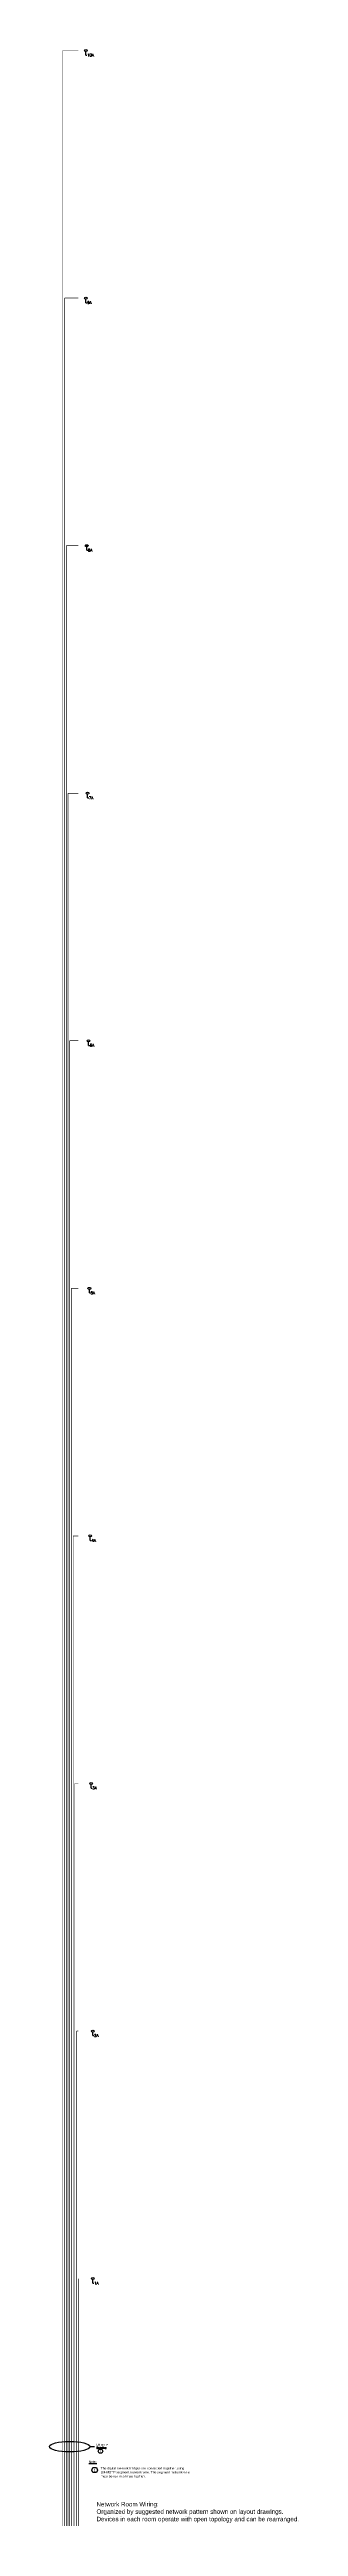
# Model space of a CAD drawing. Header units: inches. Extents: x -233 to 23, y -182 to 484.
# Drawn here: x -2.1 to 23, y 233.8 to 483.9 of the extents above; entities that cross this region are included whole.
import ezdxf
from ezdxf.enums import TextEntityAlignment as Align

# ---------------------------------------------------------------- set-up
doc = ezdxf.new("R2010")
doc.units = ezdxf.units.IN
doc.header["$MEASUREMENT"] = 0
doc.linetypes.add('DASHED', pattern=[0.75, 0.5, -0.25])
doc.linetypes.add('HIDDEN', pattern=[0.375, 0.25, -0.125])
doc.layers.add('_WS_MSTP', color=160, linetype='HIDDEN')
doc.styles.get("Standard").update_dxf_attribs({"font": 'arial.ttf'})
doc.styles.add('WS8th', font='complex.shx', dxfattribs={"height": 0.1875})

# ---------------------------------------------------------------- blocks, each defined once
blk = doc.blocks.new('_1')
at = {"linetype": 'Continuous'}
for p, q in [((-0.25, 0.2), (-0.15, 0.4)), ((-0.15, 0), (-0.25, 0.2)), ((-0.15, 0.4), (0.15, 0.4)), ((0.15, 0), (-0.15, 0)), ((0.15, 0.4), (0.25, 0.2)), ((0.25, 0.2), (0.15, 0))]:
    blk.add_line(p, q, dxfattribs=at)
blk.add_text('1', height=0.2).set_placement((0, 0.1), align=Align.CENTER)

msp = doc.modelspace()

# ---------------------------------------------------------------- linework, layer by layer
at = {"linetype": 'Continuous'}
for p, q in [((1.989, 241.81814), (2.46543, 241.81814)), ((2.1772, 239.45909), (2.2972, 239.69909)), ((2.2972, 239.21909), (2.1772, 239.45909)), ((2.2972, 239.69909), (2.6572, 239.69909)), ((2.6572, 239.21909), (2.2972, 239.21909)), ((2.6572, 239.69909), (2.7772, 239.45909)), ((2.7772, 239.45909), (2.6572, 239.21909))]:
    msp.add_line(p, q, dxfattribs=at)
msp.add_ellipse((-0.04456, 241.81824), major_axis=(2.03356, -0.0001), ratio=0.260882139, dxfattribs=at)
at = {"layer": '_WS_MSTP', "color": 7, "linetype": 'Continuous'}
for p, q in [((1.59103, 483.32666), (1.59103, 483.69016)), ((1.59103, 483.32666), (1.70094, 483.32666)), ((1.59103, 458.32666), (1.59103, 458.69016)), ((1.59103, 458.32666), (1.70094, 458.32666)), ((1.67783, 433.32915), (1.67783, 433.69028)), ((1.67783, 433.32915), (1.78761, 433.32915)), ((1.76463, 408.32915), (1.76463, 408.69028)), ((1.76463, 408.32915), (1.87441, 408.32915)), ((1.85143, 383.32915), (1.85143, 383.69028)), ((1.85143, 383.32915), (1.96121, 383.32915)), ((1.93823, 358.32915), (1.93823, 358.69028)), ((1.93823, 358.32915), (2.04801, 358.32915)), ((2.02503, 333.32915), (2.02503, 333.69028)), ((2.02503, 333.32915), (2.13481, 333.32915)), ((2.11183, 308.32915), (2.11183, 308.69028)), ((2.11183, 308.32915), (2.22161, 308.32915)), ((2.28543, 283.32915), (2.28543, 283.69028)), ((2.28543, 283.32915), (2.39521, 283.32915)), ((2.28543, 258.32915), (2.28543, 258.69028)), ((2.28543, 258.32915), (2.39521, 258.32915))]:
    msp.add_line(p, q, dxfattribs=at)
at = {"layer": '_WS_MSTP', "color": 7, "linetype": 'DASHED', "const_width": 0.06}
for points in [[(-0.73896, 458.79006), (-0.73896, 483.79006)], [(-0.73896, 483.79006), (0.82344, 483.79006)], [(-0.73896, 433.79006), (-0.73896, 458.79006)], [(-0.56536, 433.79006), (-0.56536, 458.79006)], [(-0.56536, 458.79006), (0.82344, 458.79006)], [(-0.73896, 408.79006), (-0.73896, 433.79006)], [(-0.56536, 408.79006), (-0.56536, 433.79006)], [(-0.39176, 408.79006), (-0.39176, 433.79006)], [(-0.39176, 433.79006), (0.82344, 433.79006)], [(-0.73896, 383.79006), (-0.73896, 408.79006)], [(-0.56536, 383.79006), (-0.56536, 408.79006)], [(-0.39176, 383.79006), (-0.39176, 408.79006)], [(-0.21816, 383.79006), (-0.21816, 408.79006)], [(-0.21816, 408.79006), (0.82344, 408.79006)], [(-0.73896, 358.79006), (-0.73896, 383.79006)], [(-0.56536, 358.79006), (-0.56536, 383.79006)], [(-0.39176, 358.79006), (-0.39176, 383.79006)], [(-0.21816, 358.79006), (-0.21816, 383.79006)], [(-0.04456, 358.79006), (-0.04456, 383.79006)], [(-0.04456, 383.79006), (0.82344, 383.79006)], [(-0.73896, 333.79006), (-0.73896, 358.79006)], [(-0.56536, 333.79006), (-0.56536, 358.79006)], [(-0.39176, 333.79006), (-0.39176, 358.79006)], [(-0.21816, 333.79006), (-0.21816, 358.79006)], [(-0.04456, 333.79006), (-0.04456, 358.79006)], [(0.12904, 333.79006), (0.12904, 358.79006)], [(0.12904, 358.79006), (0.82344, 358.79006)], [(-0.73896, 308.79006), (-0.73896, 333.79006)], [(-0.56536, 308.79006), (-0.56536, 333.79006)], [(-0.39176, 308.79006), (-0.39176, 333.79006)], [(-0.21816, 308.79006), (-0.21816, 333.79006)], [(-0.04456, 308.79006), (-0.04456, 333.79006)], [(0.12904, 308.79006), (0.12904, 333.79006)], [(0.30264, 308.79006), (0.30264, 333.79006)], [(0.30264, 333.79006), (0.82344, 333.79006)], [(-0.73896, 283.79006), (-0.73896, 308.79006)], [(-0.56536, 283.79006), (-0.56536, 308.79006)], [(-0.39176, 283.79006), (-0.39176, 308.79006)], [(-0.21816, 283.79006), (-0.21816, 308.79006)], [(-0.04456, 283.79006), (-0.04456, 308.79006)], [(0.12904, 283.79006), (0.12904, 308.79006)], [(0.30264, 283.79006), (0.30264, 308.79006)], [(0.47624, 283.79006), (0.47624, 308.79006)], [(0.47624, 308.79006), (0.82344, 308.79006)], [(-0.73896, 258.79006), (-0.73896, 283.79006)], [(-0.56536, 258.79006), (-0.56536, 283.79006)], [(-0.39176, 258.79006), (-0.39176, 283.79006)], [(-0.21816, 258.79006), (-0.21816, 283.79006)], [(-0.04456, 258.79006), (-0.04456, 283.79006)], [(0.12904, 258.79006), (0.12904, 283.79006)], [(0.30264, 258.79006), (0.30264, 283.79006)], [(0.47624, 258.79006), (0.47624, 283.79006)], [(0.64984, 258.79006), (0.64984, 283.79006)], [(0.64984, 283.79006), (0.82344, 283.79006)], [(-0.73896, 233.79006), (-0.73896, 258.79006)], [(-0.56536, 233.79006), (-0.56536, 258.79006)], [(-0.39176, 233.79006), (-0.39176, 258.79006)], [(-0.21816, 233.79006), (-0.21816, 258.79006)], [(-0.04456, 233.79006), (-0.04456, 258.79006)], [(0.12904, 233.79006), (0.12904, 258.79006)], [(0.30264, 233.79006), (0.30264, 258.79006)], [(0.47624, 233.79006), (0.47624, 258.79006)], [(0.64984, 233.79006), (0.64984, 258.79006)], [(0.82344, 233.79006), (0.82344, 258.79006)]]:
    msp.add_lwpolyline(points, dxfattribs=at)
at = {"layer": '_WS_MSTP', "color": 7, "linetype": 'Continuous'}
for centre, major_axis in [((1.59269, 483.79006), (0.15147, 0)), ((1.59269, 458.79006), (0.15147, 0)), ((1.67949, 433.79006), (0.15129, 0)), ((1.76629, 408.79006), (0.15129, 0)), ((1.85309, 383.79006), (0.15129, 0)), ((1.93989, 358.79006), (0.15129, 0)), ((2.02669, 333.79006), (0.15129, 0)), ((2.11349, 308.79006), (0.15129, 0)), ((2.28709, 283.79006), (0.15129, 0)), ((2.28709, 258.79006), (0.15129, 0))]:
    msp.add_ellipse(centre, major_axis=major_axis, ratio=0.659604563, dxfattribs=at)

# ---------------------------------------------------------------- block references
at = {"linetype": 'Continuous', "xscale": 0.9359999999999999, "yscale": 0.9359999999999999, "zscale": 0.9359999999999999}
msp.add_blockref('_1', (3.0678, 241.17776), dxfattribs=at)

# ---------------------------------------------------------------- texts
msp.add_text('%%UNote:', height=0.24).set_placement((1.8772, 240.17909))
msp.add_text('1', height=0.24).set_placement((2.4772, 239.33909), align=Align.CENTER)
at = {"insert": (2.66026, 242.10775), "char_height": 0.1872, "width": 2.9918854, "attachment_point": 1, "rotation": 359.6047077}
msp.add_mtext('LM-MSTP \\P{\\Fromand|c0;Dataline}', dxfattribs=at)
at = {"insert": (3.0772, 239.75909), "char_height": 0.24, "width": 9.2357068, "attachment_point": 1}
msp.add_mtext('The digital network bridges are connected together using LM-MSTP segment network wire. The segment network wire must be run in a linear fashion.', dxfattribs=at)
at = {"insert": (2.6592, 236.23283), "char_height": 0.449284, "attachment_point": 1}
msp.add_mtext_dynamic_manual_height_columns('Network Room Wiring:\\POrganized by suggested network pattern shown on layout drawings.\\PDevices in each room operate with open topology and can be rearranged.', width=26.7906867, gutter_width=1, heights=[0], dxfattribs=at)
at = {"layer": '_WS_MSTP', "color": 7, "linetype": 'Continuous', "attachment_point": 1, "style": 'WS8th'}
for s, insert, char_height in [('10A', (1.72362, 483.47214), 0.270992), ('9A', (1.72362, 458.47214), 0.270992), ('8A', (1.81027, 433.47445), 0.270669), ('7A', (1.89707, 408.47445), 0.270669), ('6A', (1.98387, 383.47445), 0.270669), ('5A', (2.07067, 358.47445), 0.270669), ('4A', (2.15747, 333.47445), 0.270669), ('3A', (2.24427, 308.47445), 0.270669), ('2A', (2.41787, 283.47445), 0.270669), ('1A', (2.41787, 258.47445), 0.270669)]:
    msp.add_mtext_dynamic_manual_height_columns(s, width=100.2027733, gutter_width=0.9375, heights=[0], dxfattribs=dict(at, insert=insert, char_height=char_height))

doc.saveas('drawing.dxf')
